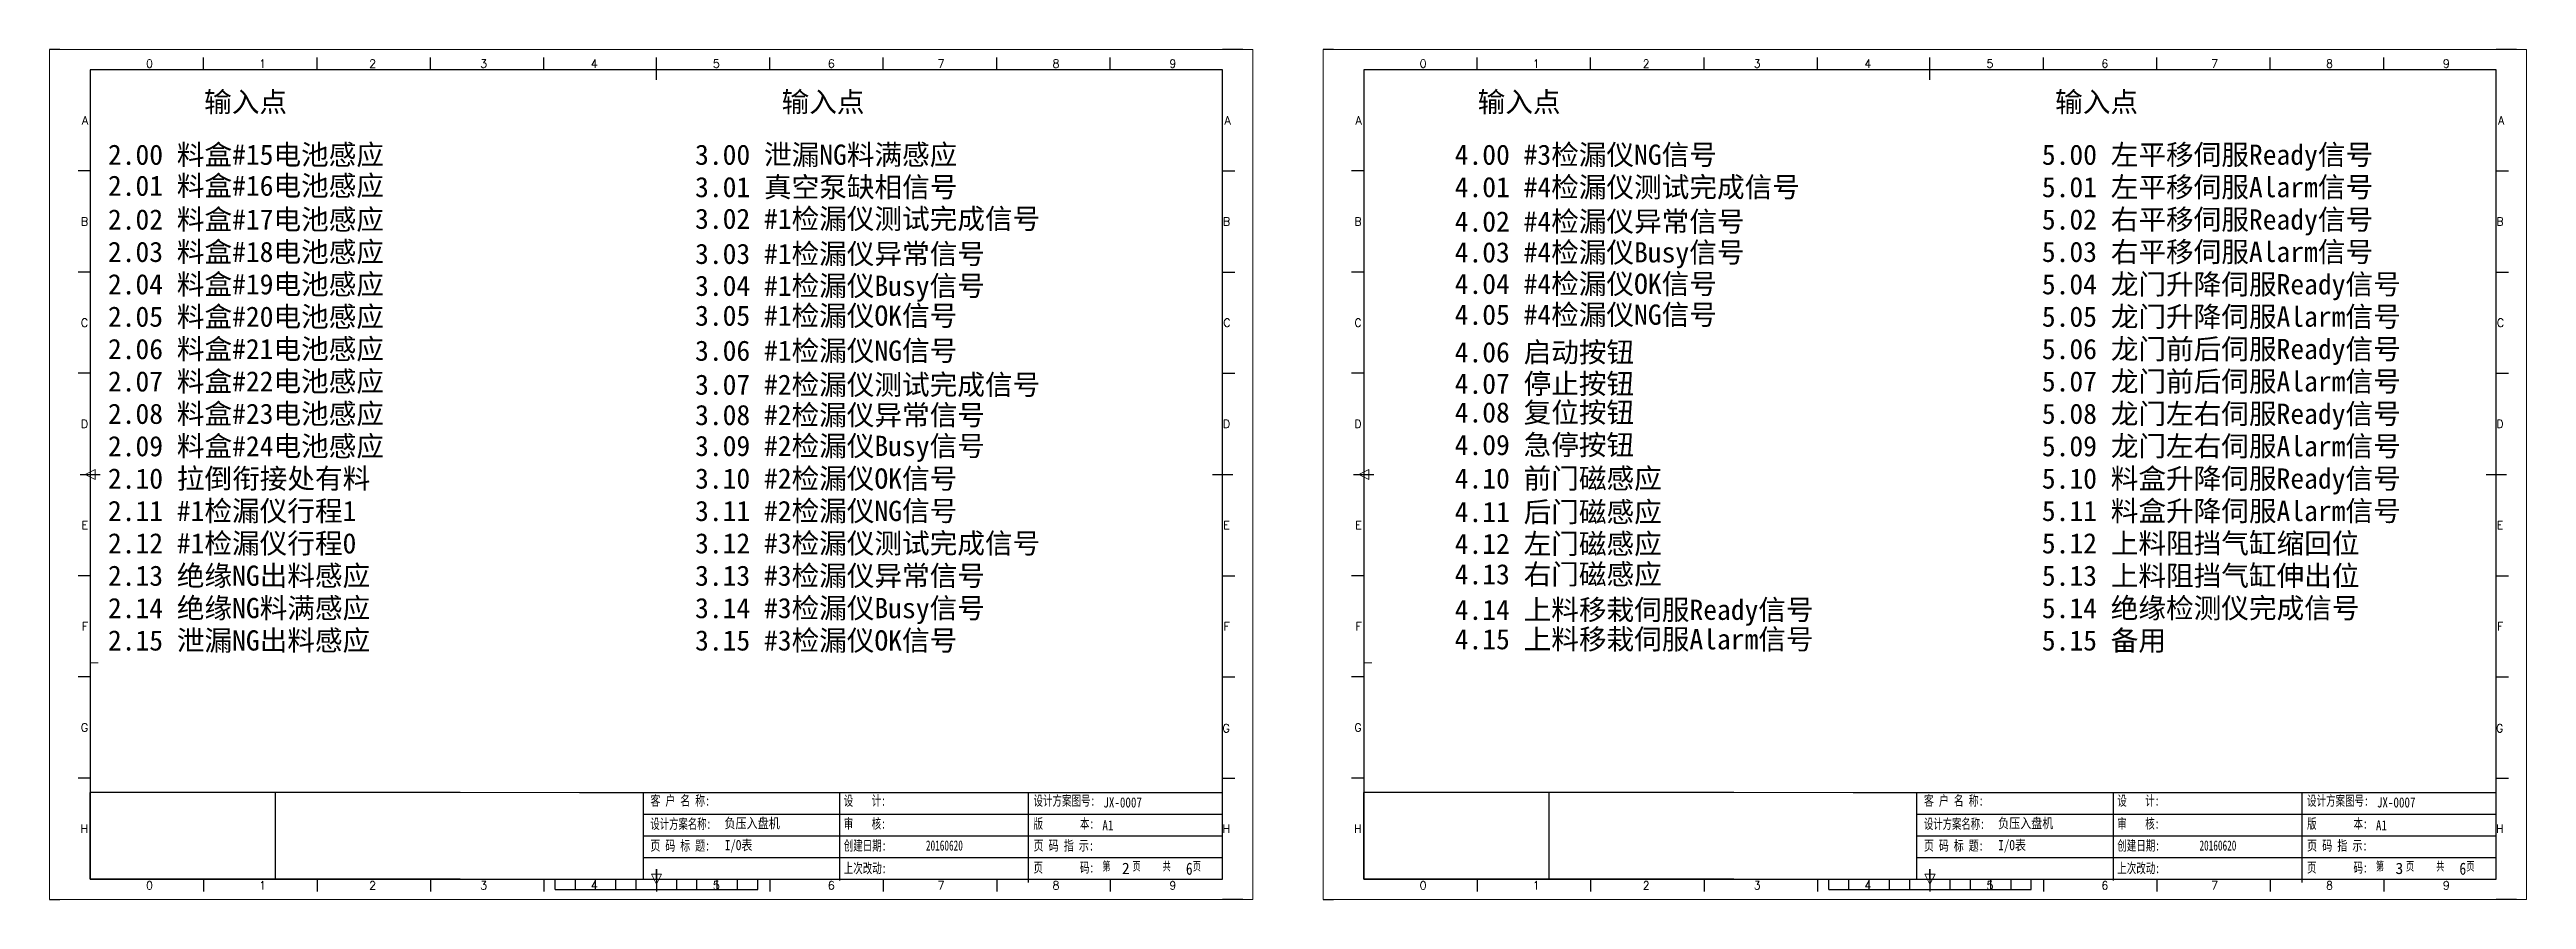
# Model space of a CAD drawing. Extents: x 2368 to 9674, y -1476 to 1321.
# Drawn here: x 3193 to 3804, y 529 to 739 of the extents above; entities that cross this region are included whole.
import ezdxf
from ezdxf.enums import TextEntityAlignment as Align

# ---------------------------------------------------------------- set-up
doc = ezdxf.new("R2010")
doc.units = 0
doc.header["$MEASUREMENT"] = 0
doc.layers.add('AE_BOR', color=1, linetype='Continuous')
doc.layers.add('MISC', color=2, linetype='Continuous')
doc.styles.add('Standard0.67', font='', dxfattribs={"width": 0.67})
doc.styles.add('Standard_0.8', font='', dxfattribs={"width": 0.8})
doc.styles.add('WD', font='romans.shx', dxfattribs={"bigfont": 'gbcbig.shx'})
doc.styles.add('样式 0', font='')
doc.styles.get('Standard0.67').set_extended_font_data('FangSong_GB2312')
doc.styles.get('Standard_0.8').set_extended_font_data('FangSong_GB2312')
doc.styles.get('样式 0').set_extended_font_data('KaiTi_GB2312')

msp = doc.modelspace()

# ---------------------------------------------------------------- texts
at = {"lineweight": 0, "char_height": 5, "attachment_point": 1}
for s, insert, width in [('{\\fSimSun|b0|i0|c134|p2;输入点}', (3231.32399, 728.5415), 83.4808632), ('{\\fSimSun|b0|i0|c134|p2;输入点 }', (3373.84516, 728.5415), 83.4808632), ('{\\fSimSun|b0|i0|c134|p2;输入点 }', (3545.64017, 728.5415), 83.4808632), ('{\\fSimSun|b0|i0|c134|p2;输入点}', (3688.16134, 728.5415), 83.4808632), ('{\\fSimSun|b0|i0|c134|p2;\\C0;2.00 \\C3;料盒#15电池感应}', (3207.58652, 715.50226), 109.7770165), ('{\\fSimSun|b0|i0|c134|p2;3.00 \\C3;泄漏NG料满感应}', (3352.49649, 715.50226), 135.8575598), ('{\\fSimSun|b0|i0|c134|p2;4.00 \\C3;#3检漏仪NG信号}', (3539.97644, 715.50226), 136.1371602), ('{\\fSimSun|b0|i0|c134|p2;5.00 \\C3;左平移伺服Ready信号}', (3684.88641, 715.50226), 109.6788936), ('{\\fSimSun|b0|i0|c134|p2;\\C0;2.01 \\C3;料盒#16电池感应}', (3207.58652, 707.84276), 116.5234196), ('{\\fSimSun|b0|i0|c134|p2;3.01 \\C3;真空泵缺相信号}', (3352.49649, 707.50226), 133.3928578), ('{\\fSimSun|b0|i0|c134|p2;4.01 \\C3;#4检漏仪测试完成信号}', (3539.97644, 707.50226), 134.3878538), ('{\\fSimSun|b0|i0|c134|p2;5.01 \\C3;左平移伺服Alarm信号}', (3684.88641, 707.50226), 97.2138646), ('{\\fSimSun|b0|i0|c134|p2;\\C0;2.02 \\C3;料盒#17电池感应}', (3207.58652, 699.50226), 114.4204035), ('{\\fSimSun|b0|i0|c134|p2;3.02 \\C3;#1检漏仪测试完成信号}', (3352.49649, 699.67999), 149.2370039), ('{\\fSimSun|b0|i0|c134|p2;4.02 \\C3;#4检漏仪异常信号}', (3539.97644, 699.00281), 134.6883129), ('{\\fSimSun|b0|i0|c134|p2;\\C0;5.02 \\C3;右平移伺服Ready信号}', (3684.88641, 699.50226), 97.8414093), ('{\\fSimSun|b0|i0|c134|p2;2.03 \\C3;料盒#18电池感应}', (3207.58652, 691.50226), 114.4204035), ('{\\fSimSun|b0|i0|c134|p2;3.03 \\C3;#1检漏仪异常信号}', (3352.49649, 691.0138), 132.7911631), ('{\\fSimSun|b0|i0|c134|p2;4.03 \\C3;#4检漏仪Busy信号}', (3539.97644, 691.3849), 132.5653914), ('{\\fSimSun|b0|i0|c134|p2;5.03 \\C3;右平移伺服Alarm信号}', (3684.88641, 691.50226), 96.3402141), ('{\\fSimSun|b0|i0|c134|p2;2.04 \\C3;料盒#19电池感应}', (3207.58652, 683.50226), 111.8967758), ('{\\fSimSun|b0|i0|c134|p2;3.04 \\C3;#1检漏仪Busy信号}', (3352.49649, 683.12491), 131.9879577), ('{\\fSimSun|b0|i0|c134|p2;4.04 \\C3;#4检漏仪OK信号}', (3539.97644, 683.60902), 139.3430644), ('{\\fSimSun|b0|i0|c134|p2;5.04 \\C3;龙门升降伺服Ready信号}', (3684.88641, 683.50226), 96.5904041), ('{\\fSimSun|b0|i0|c134|p2;2.05 \\C3;料盒#20电池感应}', (3207.58652, 675.50226), 136.9120043), ('{\\fSimSun|b0|i0|c134|p2;3.05 \\C3;#1检漏仪OK信号}', (3352.49649, 675.74499), 137.0572645), ('{\\fSimSun|b0|i0|c134|p2;4.05 \\C3;#4检漏仪NG信号}', (3539.97644, 675.99098), 106.4970083), ('{\\fSimSun|b0|i0|c134|p2;5.05 \\C3;龙门升降伺服Alarm信号}', (3684.88641, 675.50226), 110.8537377), ('{\\fSimSun|b0|i0|c134|p2;2.06 \\C3;料盒#21电池感应}', (3207.58652, 667.50226), 134.7172397), ('{\\fSimSun|b0|i0|c134|p2;3.06 \\C3;#1检漏仪NG信号}', (3352.49649, 667.09266), 137.797662), ('{\\fSimSun|b0|i0|c134|p2;\\C0;4.06 \\C3;启动按钮}', (3539.97644, 666.71009), 101.7259344), ('{\\fSimSun|b0|i0|c134|p2;5.06 \\C3;龙门前后伺服Ready信号}', (3684.88641, 667.50226), 115.2902211), ('{\\fSimSun|b0|i0|c134|p2;2.07 \\C3;料盒#22电池感应}', (3207.58652, 659.50226), 138.2110527), ('{\\fSimSun|b0|i0|c134|p2;\\C0;5.07 \\C3;龙门前后伺服Alarm信号}', (3684.88641, 659.50226), 108.1556197), ('{\\fSimSun|b0|i0|c134|p2;3.07 \\C3;#2检漏仪测试完成信号}', (3352.49649, 658.69482), 147.4127203), ('{\\fSimSun|b0|i0|c134|p2;\\C0;4.07 \\C3;停止按钮}', (3539.97644, 658.9342), 103.4836948), ('{\\fSimSun|b0|i0|c134|p2;2.08 \\C3;料盒#23电池感应}', (3207.58652, 651.50226), 135.7207418), ('{\\fSimSun|b0|i0|c134|p2;3.08 \\C3;#2检漏仪异常信号}', (3352.49649, 651.19836), 136.5785742), ('{\\fSimSun|b0|i0|c134|p2;4.08 \\C3;复位按钮}', (3539.97644, 651.83268), 101.2090017), ('{\\fSimSun|b0|i0|c134|p2;5.08 \\C3;龙门左右伺服Ready信号}', (3684.88641, 651.50226), 107.0873756), ('{\\fSimSun|b0|i0|c134|p2;2.09 \\C3;料盒#24电池感应}', (3207.58652, 643.50226), 132.454232), ('{\\fSimSun|b0|i0|c134|p2;3.09 \\C3;#2检漏仪Busy信号}', (3352.49649, 643.56395), 133.7834137), ('{\\fSimSun|b0|i0|c134|p2;4.09 \\C3;急停按钮}', (3539.97644, 643.80597), 100.9578949), ('{\\fSimSun|b0|i0|c134|p2;5.09 \\C3;龙门左右伺服Alarm信号}', (3684.88641, 643.50226), 111.7295767), ('{\\fSimSun|b0|i0|c134|p2;2.10\\C6; \\C3;拉倒衔接处有料}', (3207.58652, 635.50226), 133.0697757), ('{\\fSimSun|b0|i0|c134|p2;3.10 \\C3;#2检漏仪OK信号}', (3352.49649, 635.50226), 133.7345113), ('{\\fSimSun|b0|i0|c134|p2;\\C0;4.10 \\C3;前门磁感应}', (3539.97644, 635.52841), 100.9578949), ('{\\fSimSun|b0|i0|c134|p2;5.10 \\C3;料盒升降伺服Ready信号}', (3684.88641, 635.50226), 120.8592249), ('{\\fSimSun|b0|i0|c134|p2;\\C1;2.11 #1检漏仪行程1}', (3207.58652, 627.50226), 137.115195), ('{\\fSimSun|b0|i0|c134|p2;3.11 \\C3;#2检漏仪NG信号}', (3352.49649, 627.50226), 139.2221569), ('{\\fSimSun|b0|i0|c134|p2;4.11 \\C3;后门磁感应}', (3539.97644, 627.25086), 103.971202), ('{\\fSimSun|b0|i0|c134|p2;5.11 \\C3;料盒升降伺服Alarm信号}', (3684.88641, 627.50226), 109.3219369), ('{\\fSimSun|b0|i0|c134|p2;\\C1;2.12 #1检漏仪行程0}', (3207.58652, 619.50226), 134.2989998), ('{\\fSimSun|b0|i0|c134|p2;3.12 \\C3;#3检漏仪测试完成信号}', (3352.49649, 619.50226), 134.9297549), ('{\\fSimSun|b0|i0|c134|p2;4.12 \\C3;左门磁感应}', (3539.97644, 619.38511), 103.2244717), ('{\\fSimSun|b0|i0|c134|p2;\\C0;5.12 \\C3;上料阻挡气缸缩回位}', (3684.88641, 619.50226), 110.5839555), ('{\\fSimSun|b0|i0|c134|p2;2.13 \\C3;绝缘NG出料感应}', (3207.58652, 611.50226), 136.6942163), ('{\\fSimSun|b0|i0|c134|p2;3.13 \\C3;#3检漏仪异常信号}', (3352.49649, 611.50226), 137.3062236), ('{\\fSimSun|b0|i0|c134|p2;4.13 \\C3;右门磁感应}', (3539.97644, 611.86006), 106.9911056), ('{\\fSimSun|b0|i0|c134|p2;5.13 \\C3;上料阻挡气缸伸出位}', (3684.88641, 611.50226), 111.5306777), ('{\\fSimSun|b0|i0|c134|p2;2.14 \\C3;绝缘NG料满感应}', (3207.58652, 603.50226), 138.4294901), ('{\\fSimSun|b0|i0|c134|p2;3.14 \\C3;#3检漏仪Busy信号}', (3352.49649, 603.50226), 136.8365542), ('{\\fSimSun|b0|i0|c134|p2;4.14 \\C3;上料移栽伺服Ready信号}', (3539.97644, 603.08084), 102.2200317), ('{\\fSimSun|b0|i0|c134|p2;5.14 \\C3;绝缘检测仪完成信号}', (3684.88641, 603.50226), 115.3266297), ('{\\fSimSun|b0|i0|c134|p2;2.15 \\C3;泄漏NG出料感应}', (3207.58652, 595.50226), 137.872985), ('{\\fSimSun|b0|i0|c134|p2;\\C0;3.15 \\C3;#3检漏仪OK信号}', (3352.49649, 595.50226), 139.455954), ('{\\fSimSun|b0|i0|c134|p2;4.15 \\C3;上料移栽伺服Alarm信号}', (3539.97644, 595.80663), 102.9733585), ('{\\fSimSun|b0|i0|c134|p2;\\C0;5.15 \\C6;备用}', (3684.88641, 595.50226), 108.9179837)]:
    msp.add_mtext(s, dxfattribs=dict(at, insert=insert, width=width))
at = {"color": 0, "ltscale": 2, "attachment_point": 1}
for s, insert, char_height, width, style in [('{\\fSimSun|b0|i0|c134|p2;\\W0.72;客 户 名 称:}', (3341.47508, 554.67318), 2.5, 16.2476781, 'Standard0.67'), ('{\\fSimSun|b0|i0|c134|p2;设    计:}', (3389.18939, 554.67318), 2.5, 12.0312135, 'Standard0.67'), ('{\\fSimSun|b0|i0|c134|p2;设计方案图号:}', (3436.02227, 554.67318), 2.5, 15.1643965, 'Standard0.67'), ('{\\f@SimSun|b0|i0|c134|p2;JX-0007}', (3453.26089, 554.23282), 2.5, 33.907767, 'Standard_0.8'), ('{\\fSimSun|b0|i0|c134|p2;\\W0.72;客 户 名 称:}', (3655.79126, 554.67318), 2.5, 16.2476781, 'Standard0.67'), ('{\\fSimSun|b0|i0|c134|p2;设    计:}', (3703.50557, 554.67318), 2.5, 12.0312135, 'Standard0.67'), ('{\\fSimSun|b0|i0|c134|p2;设计方案图号:}', (3750.33845, 554.67318), 2.5, 15.1643965, 'Standard0.67'), ('{\\f@SimSun|b0|i0|c134|p2;JX-0007}', (3767.57707, 554.23282), 2.5, 33.907767, 'Standard_0.8'), ('{\\fSimSun|b0|i0|c134|p2;\\W0.66;设计方案名称:}', (3341.47508, 548.94457), 2.5, 15.1234231, 'Standard0.67'), ('{\\fSimSun|b0|i0|c134|p2;负压入盘机}', (3359.76215, 549.11136), 2.5, 33.907767, 'Standard_0.8'), ('{\\fSimSun|b0|i0|c134|p2;审    核:}', (3389.18939, 548.99982), 2.5, 12.0312135, 'Standard0.67'), ('{\\fSimSun|b0|i0|c134|p2;版        本:}', (3436.02227, 548.99982), 2.5, 16.8497761, 'Standard0.67'), ('{\\fSimSun|b0|i0|c134|p2;A1}', (3453.02101, 548.55939), 2.5, 33.907767, 'Standard_0.8'), ('{\\fSimSun|b0|i0|c134|p2;\\W0.66;设计方案名称:}', (3655.79126, 548.94457), 2.5, 15.1234231, 'Standard0.67'), ('{\\fSimSun|b0|i0|c134|p2;负压入盘机}', (3674.07833, 549.11136), 2.5, 33.907767, 'Standard_0.8'), ('{\\fSimSun|b0|i0|c134|p2;审    核:}', (3703.50557, 548.99982), 2.5, 12.0312135, 'Standard0.67'), ('{\\fSimSun|b0|i0|c134|p2;版        本:}', (3750.33845, 548.99982), 2.5, 16.8497761, 'Standard0.67'), ('{\\fSimSun|b0|i0|c134|p2;A1}', (3767.33719, 548.55939), 2.5, 33.907767, 'Standard_0.8'), ('{\\fSimSun|b0|i0|c134|p2;\\W0.72;页 码 标 题:}', (3341.47508, 543.57633), 2.5, 15.1234231, 'Standard0.67'), ('{\\fSimSun|b0|i0|c134|p2;创建日期:}', (3389.18939, 543.59258), 2.5, 12.0312135, 'Standard0.67'), ('{\\fSimSun|b0|i0|c134|p2;上次改动:}', (3389.18939, 538.00205), 2.5, 12.0312135, 'Standard0.67'), ('{\\fSimSun|b0|i0|c134|p2;20160620}', (3409.4666, 543.59258), 2.5, 12.0312135, 'Standard0.67'), ('{\\fSimSun|b0|i0|c134|p2;页        码:}', (3436.02227, 538.15185), 2.5, 15.7257887, 'Standard0.67'), ('{\\fSimSun|b0|i0|c134|p2;\\W0.73;页 码 指 示:}', (3436.02227, 543.59258), 2.5, 16.1994502, 'Standard0.67'), ('{\\Fromans,gbcbig|c134;第}    {\\Fromans,gbcbig|c134;页}    {\\Fromans,gbcbig|c134;共}    {\\Fromans,gbcbig|c134;页}', (3453.01888, 538.39731), 2.5, 33.907767, 'Standard_0.8'), ('{\\fSimSun|b0|i0|c134|p2;6}', (3473.64356, 538.11679), 3, 3.7663883, 'Standard_0.8'), ('{\\fSimSun|b0|i0|c134|p2;\\W0.72;页 码 标 题:}', (3655.79126, 543.57633), 2.5, 15.1234231, 'Standard0.67'), ('{\\fSimSun|b0|i0|c134|p2;创建日期:}', (3703.50557, 543.59258), 2.5, 12.0312135, 'Standard0.67'), ('{\\fSimSun|b0|i0|c134|p2;上次改动:}', (3703.50557, 538.00205), 2.5, 12.0312135, 'Standard0.67'), ('{\\fSimSun|b0|i0|c134|p2;20160620}', (3723.78278, 543.59258), 2.5, 12.0312135, 'Standard0.67'), ('{\\fSimSun|b0|i0|c134|p2;页        码:}', (3750.33845, 538.15185), 2.5, 15.7257887, 'Standard0.67'), ('{\\fSimSun|b0|i0|c134|p2;\\W0.73;页 码 指 示:}', (3750.33845, 543.59258), 2.5, 16.1994502, 'Standard0.67'), ('{\\Fromans,gbcbig|c134;第}    {\\Fromans,gbcbig|c134;页}    {\\Fromans,gbcbig|c134;共}    {\\Fromans,gbcbig|c134;页}', (3767.33506, 538.39731), 2.5, 33.907767, 'Standard_0.8'), ('{\\fSimSun|b0|i0|c134|p2;6}', (3787.95974, 538.11679), 3, 3.7663883, 'Standard_0.8')]:
    msp.add_mtext(s, dxfattribs=dict(at, insert=insert, char_height=char_height, width=width, style=style))
at = {"layer": 'MISC', "color": 0, "attachment_point": 1}
for s, insert, char_height, width, style in [('{\\fSimSun|b0|i0|c134|p2;I/O表}', (3359.83151, 543.67843), 2.5, 24.1794102, 'Standard_0.8'), ('2', (3457.85247, 538.09221), 2.8, 3.0699683, '样式 0'), ('{\\fSimSun|b0|i0|c134|p2;I/O表}', (3674.14769, 543.67843), 2.5, 24.1794102, 'Standard_0.8'), ('3', (3772.16865, 538.09221), 2.8, 3.0699683, '样式 0')]:
    msp.add_mtext(s, dxfattribs=dict(at, insert=insert, char_height=char_height, width=width, style=style))

# ---------------------------------------------------------------- blocks, each defined once
blk = doc.blocks.new('gb_a2_a')
for p, q in [((584, 410), (25, 410)), ((25, 410), (25, 10)), ((584, 10), (584, 410)), ((25, 10), (584, 10))]:
    blk.add_line(p, q)
at = {"lineweight": 9, "ltscale": 0.1}
blk.add_line((25, 116.9), (29, 116.9), dxfattribs=at)
at = {"layer": 'AE_BOR', "lineweight": 30}
for p, q in [((10, 420), (4.9, 420)), ((594, 420), (584, 420)), ((4.9, 0), (10, 0)), ((594, 0), (584, 0))]:
    blk.add_line(p, q, dxfattribs=at)
at = {"layer": 'AE_BOR', "color": 1, "lineweight": 15}
for p, q in [((4.9, 420), (598.9, 420)), ((4.9, 0), (4.9, 420)), ((598.9, 420), (598.9, 0)), ((22.5, 210), (27.5, 212.5)), ((27.5, 207.5), (22.5, 210)), ((27.5, 212.5), (27.5, 207.5)), ((304.5, 7.5), (302, 12.5)), ((302, 12.5), (307, 12.5)), ((307, 12.5), (304.5, 7.5)), ((598.9, 0), (4.9, 0))]:
    blk.add_line(p, q, dxfattribs=at)
at = {"layer": 'AE_BOR'}
for p, q in [((81, 410), (81, 416)), ((137, 410), (137, 416)), ((193, 410), (193, 416)), ((249, 410), (249, 416)), ((304.5, 410), (304.5, 416)), ((360.5, 410), (360.5, 416)), ((416.5, 410), (416.5, 416)), ((472.5, 410), (472.5, 416)), ((528.5, 410), (528.5, 416)), ((25, 360), (19, 360)), ((584, 360), (590, 360)), ((25, 310), (19, 310)), ((584, 310), (590, 310)), ((25, 260), (19, 260)), ((584, 260), (590, 260)), ((25, 160), (19, 160)), ((584, 160), (590, 160)), ((25, 110), (19, 110)), ((584, 110), (590, 110)), ((25, 60), (19, 60)), ((584, 60), (590, 60)), ((81, 10), (81, 4)), ((137, 10), (137, 4)), ((193, 10), (193, 4)), ((249, 10), (249, 4)), ((304.5, 10), (304.5, 4)), ((360.5, 10), (360.5, 4)), ((416.5, 10), (416.5, 4)), ((472.5, 10), (472.5, 4)), ((528.5, 10), (528.5, 4))]:
    blk.add_line(p, q, dxfattribs=at)
at = {"layer": 'AE_BOR', "color": 2, "lineweight": 30}
for p, q in [((304.5, 405), (304.5, 415)), ((20, 210), (30, 210)), ((579, 210), (589, 210)), ((304.5, 10), (304.5, 15)), ((304.5, 15), (304.5, 5)), ((254.5, 5), (254.5, 10)), ((254.5, 5), (354.5, 5)), ((264.5, 5), (264.5, 10)), ((274.5, 5), (274.5, 10)), ((284.5, 5), (284.5, 10)), ((294.5, 5), (294.5, 10)), ((304.5, 10), (304.5, 5)), ((314.5, 5), (314.5, 10)), ((324.5, 5), (324.5, 10)), ((334.5, 5), (334.5, 10)), ((344.5, 5), (344.5, 10)), ((354.5, 5), (354.5, 10))]:
    blk.add_line(p, q, dxfattribs=at)
at = {"layer": 'AE_BOR', "style": 'WD'}
for s, p in [('0', (54.3, 411)), ('1', (110.1, 411)), ('2', (164.4, 411)), ('3', (219.2, 411)), ('4', (273.8, 411)), ('5', (334.1, 411)), ('6', (390.8, 411)), ('7', (445, 411)), ('8', (501.7, 411)), ('9', (559.4, 411)), ('0', (54.3, 5)), ('1', (110.1, 5)), ('2', (164.4, 5)), ('3', (219.2, 5)), ('4', (273.8, 5)), ('5', (334.1, 5)), ('6', (390.8, 5)), ('7', (445, 5)), ('8', (501.7, 5)), ('9', (559.4, 5))]:
    blk.add_text(s, height=4, dxfattribs=at).set_placement(p, align=Align.CENTER)
for s, p in [('A', (24, 385)), ('A', (588, 385)), ('B', (24, 335)), ('B', (587.7, 335)), ('C', (24, 285)), ('C', (587.9, 285)), ('D', (24, 235)), ('D', (587.7, 235)), ('E', (24, 185)), ('E', (587.5, 185)), ('F', (24, 135)), ('F', (587.5, 135)), ('F', (587.5, 135)), ('G', (24, 85)), ('G', (587.5, 84.6)), ('H', (24, 35)), ('H', (587.7, 35))]:
    blk.add_text(s, height=4, dxfattribs=at).set_placement(p, align=Align.MIDDLE_RIGHT)

# ---------------------------------------------------------------- linework, layer by layer
at = {"color": 0, "ltscale": 2}
for p, q in [((3203.20653, 533.99549), (3203.20653, 555.44158)), ((3294.51147, 555.44158), (3203.20653, 555.44158)), ((3323.9731, 555.44158), (3482.70653, 555.44158)), ((3339.67157, 555.44158), (3339.67157, 533.99549)), ((3388.23743, 533.73105), (3388.23743, 555.44158)), ((3434.81762, 533.23759), (3434.81762, 555.44158)), ((3482.70653, 533.99549), (3482.70653, 555.44158)), ((3517.52271, 533.99549), (3517.52271, 555.44158)), ((3608.82765, 555.44158), (3517.52271, 555.44158)), ((3638.28928, 555.44158), (3797.02271, 555.44158)), ((3653.98775, 555.44158), (3653.98775, 533.99549)), ((3702.55361, 533.73105), (3702.55361, 555.44158)), ((3749.1338, 533.23759), (3749.1338, 555.44158)), ((3797.02271, 533.99549), (3797.02271, 555.44158)), ((3452.7087, 539.35701), (3482.70653, 539.35701)), ((3767.02487, 539.35701), (3797.02271, 539.35701)), ((3294.51147, 533.99549), (3203.20653, 533.99549)), ((3452.7087, 533.99549), (3482.70653, 533.99549)), ((3608.82765, 533.99549), (3517.52271, 533.99549)), ((3767.02487, 533.99549), (3797.02271, 533.99549))]:
    msp.add_line(p, q, dxfattribs=at)
at = {"color": 0}
for p, q in [((3248.859, 555.44158), (3248.859, 533.99549)), ((3563.17518, 555.44158), (3563.17518, 533.99549))]:
    msp.add_line(p, q, dxfattribs=at)
at = {"lineweight": 9, "ltscale": 0.1}
for p, q in [((3294.51147, 555.44158), (3323.9731, 555.44158)), ((3608.82765, 555.44158), (3638.28928, 555.44158)), ((3294.51147, 533.99549), (3323.9731, 533.99549)), ((3322.61575, 533.99549), (3322.61575, 533.99549)), ((3322.61575, 533.99549), (3322.61575, 533.99549)), ((3608.82765, 533.99549), (3638.28928, 533.99549)), ((3636.93193, 533.99549), (3636.93193, 533.99549)), ((3636.93193, 533.99549), (3636.93193, 533.99549))]:
    msp.add_line(p, q, dxfattribs=at)
for p, q in [((3339.67157, 550.08006), (3383.9231, 550.08006)), ((3339.67157, 544.71854), (3383.9231, 544.71854)), ((3383.9231, 550.08006), (3452.7087, 550.08006)), ((3383.9231, 544.71854), (3452.7087, 544.71854)), ((3452.7087, 550.08006), (3482.70653, 550.08006)), ((3452.7087, 544.71854), (3482.70653, 544.71854)), ((3653.98775, 550.08006), (3698.23928, 550.08006)), ((3653.98775, 544.71854), (3698.23928, 544.71854)), ((3698.23928, 550.08006), (3767.02487, 550.08006)), ((3698.23928, 544.71854), (3767.02487, 544.71854)), ((3767.02487, 550.08006), (3797.02271, 550.08006)), ((3767.02487, 544.71854), (3797.02271, 544.71854)), ((3339.67157, 539.35701), (3383.9231, 539.35701)), ((3383.9231, 539.35701), (3452.7087, 539.35701)), ((3653.98775, 539.35701), (3698.23928, 539.35701)), ((3698.23928, 539.35701), (3767.02487, 539.35701)), ((3323.9731, 533.99549), (3383.9231, 533.99549)), ((3323.9731, 533.99549), (3383.9231, 533.99549)), ((3383.9231, 533.99549), (3452.7087, 533.99549)), ((3638.28928, 533.99549), (3698.23928, 533.99549)), ((3638.28928, 533.99549), (3698.23928, 533.99549)), ((3698.23928, 533.99549), (3767.02487, 533.99549))]:
    msp.add_line(p, q)

# ---------------------------------------------------------------- block references
at = {"xscale": 0.5, "yscale": 0.5, "zscale": 0.5}
for p in [(3190.70653, 528.99549), (3505.02271, 528.99549)]:
    msp.add_blockref('gb_a2_a', p, dxfattribs=at)

msp.set_redraw_order([(e.dxf.handle, doc.entitydb.next_handle()) for e in msp.query("TEXT MTEXT ATTDEF DIMENSION ARC_DIMENSION")])  # texts and dimensions are drawn at this point

doc.saveas('drawing.dxf')
